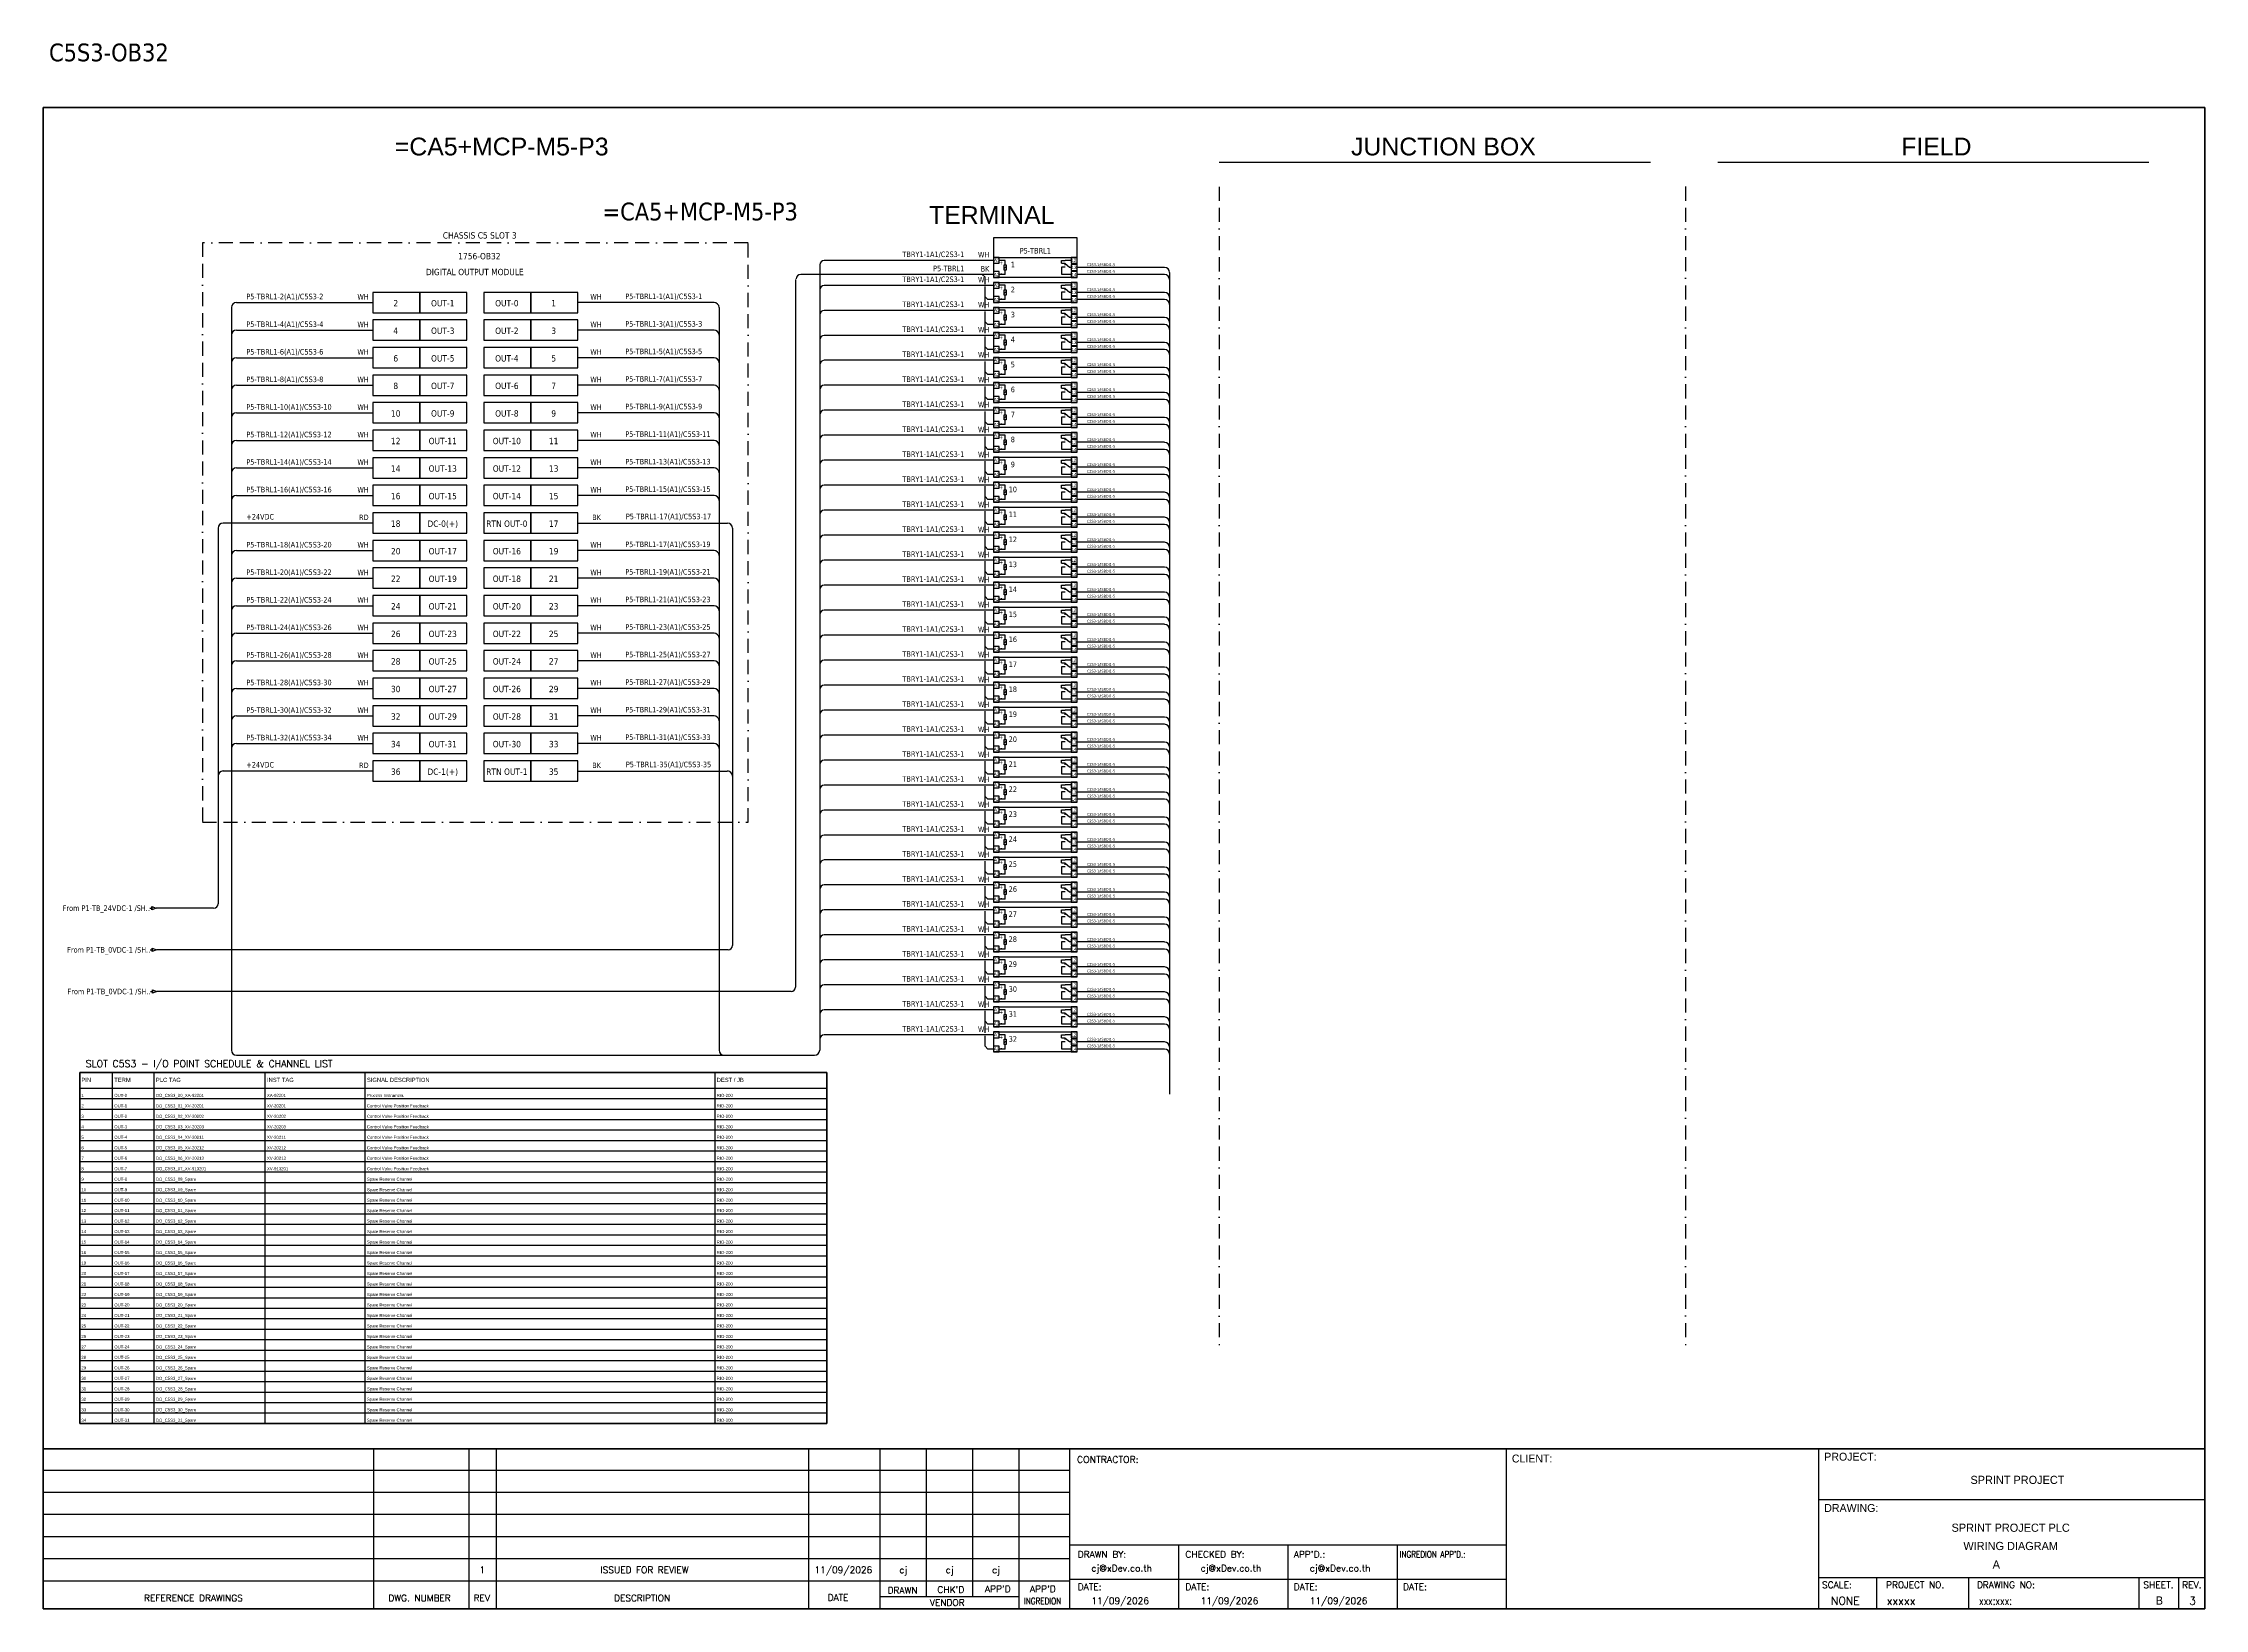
# Model space of a CAD drawing. Header units: millimetres. Extents: x 0 to 62600, y 0 to 14837.
# Drawn here: x 12580 to 16473, y 0 to 2820 of the extents above; entities that cross this region are included whole.
import ezdxf
from ezdxf.enums import TextEntityAlignment as Align

# ---------------------------------------------------------------- set-up
doc = ezdxf.new("R2010")
doc.units = ezdxf.units.MM
doc.linetypes.add('BORDERX2', pattern=[88.9, 25.4, -12.7, 25.4, -12.7, 0, -12.7])
for name, color, linetype in [('GT_1', 9, 'Continuous'), ('HELPPOINT', 7, 'Continuous'), ('MEMBER', 7, 'Continuous'), ('VECTORS', 7, 'Continuous'), ('x01001-FrameArea', 2, 'BORDERX2')]:
    doc.layers.add(name, color=color, linetype=linetype)
doc.layers.add('IE-EQUIP', color=253, linetype='Continuous', lineweight=25)
doc.layers.add('IE-WIRE', color=7, linetype='Continuous', lineweight=25)
doc.styles.add('HTX11', font='O8111901')
doc.styles.add('ROMANS', font='romans.shx', dxfattribs={"width": 0.85, "height": 25})
doc.styles.get("Standard").update_dxf_attribs({"font": 'arial.ttf'})
doc.styles.add('Tahoma', font='')
doc.styles.get('Tahoma').set_extended_font_data('Tahoma')

# ---------------------------------------------------------------- blocks, each defined once
blk = doc.blocks.new('xRY-SPDT-103')
at = {"color": 1, "ltscale": 25.4}
for p, q in [((0, 0), (0, -10.5)), ((10.4, 0), (0, 0)), ((0, 0), (150.3, 0)), ((0, 0), (0, -36)), ((10.4, -10.5), (10.4, 0)), ((140, 0), (140, -10.5)), ((150.3, 0), (140, 0)), ((150.3, -36), (150.3, 0)), ((150.3, -10.5), (150.3, 0)), ((150.3, -36), (150.3, 0)), ((0, -10.5), (10.4, -10.5)), ((0, -25.5), (0, -36)), ((10.4, -25.5), (0, -25.5)), ((0, -36), (10.4, -36)), ((150.3, -36), (0, -36)), ((20.7, -5.2), (10.4, -5.2)), ((10.4, -36), (10.4, -25.5)), ((20.7, -30.8), (10.4, -30.8)), ((22.8, -16.3), (19.4, -19.7)), ((20.7, -13.3), (20.7, -5.2)), ((20.7, -30.8), (20.7, -22.7)), ((122.2, -10.4), (122.2, -5.2)), ((122.2, -5.2), (128.9, -5.2)), ((122.2, -10.4), (128.9, -10.4)), ((123.2, -30.8), (123.2, -17)), ((123.2, -17), (128.9, -17)), ((140, -30.8), (123.2, -30.8)), ((140, -5.2), (128.9, -5.2)), ((128.9, -13.8), (128.9, -10.4)), ((136.9, -18), (128.9, -11.6)), ((140, -18), (136.9, -18)), ((140, -10.5), (150.3, -10.5)), ((140, -12.8), (140, -23.3)), ((150.3, -12.8), (140, -12.8)), ((140, -23.3), (150.3, -23.3)), ((140, -25.5), (140, -36)), ((150.3, -25.5), (140, -25.5)), ((140, -36), (150.3, -36)), ((150.3, -23.3), (150.3, -12.8)), ((150.3, -36), (150.3, -25.5))]:
    blk.add_line(p, q, dxfattribs=at)
blk.add_lwpolyline([(22.8, -22.7), (19.4, -22.7), (19.4, -13.3), (22.8, -13.3)], close=True, dxfattribs=at)
at = {"color": 1}
for s, p in [('A2', (5.4, -30.9)), ('A1', (5.8, -5)), ('12', (144.4, -5.3)), ('13', (144.8, -17.9)), ('14', (145, -30.8))]:
    blk.add_text(s, height=5.91, dxfattribs=at).set_placement(p, align=Align.MIDDLE_CENTER)
at = {"color": 1, "style": 'Tahoma'}
for s, p in [('+', (13.9, -9.3)), ('+', (13.9, -9.3)), ('-', (13.9, -28.2))]:
    blk.add_text(s, height=6.84, dxfattribs=at).set_placement(p, align=Align.MIDDLE_CENTER)
blk = doc.blocks.new('*U145')
at = {"layer": 'x01001-FrameArea'}
blk.add_blockref('xRY-SPDT-103', (-75.2, 18), dxfattribs=at)
blk = doc.blocks.new('*U133')
at = {"layer": 'x01001-FrameArea', "color": 0, "linetype": 'ByBlock', "lineweight": -2, "transparency": 16777216}
for p in [(0, 0), (0, -45), (0, -90), (0, -135), (0, -180), (0, -225), (0, -270), (0, -315), (0, -360), (0, -405), (0, -450), (0, -495), (0, -540), (0, -585), (0, -630), (0, -675), (0, -720), (0, -765), (0, -810), (0, -855), (0, -900), (0, -945), (0, -990), (0, -1035), (0, -1080), (0, -1125), (0, -1170), (0, -1215), (0, -1260), (0, -1305), (0, -1350), (0, -1395)]:
    blk.add_blockref('*U145', p, dxfattribs=at)
blk = doc.blocks.new('*U146')
at = {"color": 4, "style": 'Tahoma'}
for s, height, p in [('TBRY1-1A1/C2S3-1', 9.949, (36.2, -4.1)), ('WH', 9.95, (81.3, -4.8))]:
    blk.add_text(s, height=height, dxfattribs=at).set_placement(p, align=Align.RIGHT)
blk = doc.blocks.new('*U134')
at = {"layer": 'x01001-FrameArea', "color": 0, "linetype": 'ByBlock', "lineweight": -2, "transparency": 16777216}
for p in [(0, 0), (0, -45), (0, -90), (0, -135), (0, -180), (0, -225), (0, -270), (0, -315), (0, -360), (0, -405), (0, -450), (0, -495), (0, -540), (0, -585), (0, -630), (0, -675), (0, -720), (0, -765), (0, -810), (0, -855), (0, -900), (0, -945), (0, -990), (0, -1035), (0, -1080), (0, -1125), (0, -1170), (0, -1215), (0, -1260), (0, -1305), (0, -1350), (0, -1395)]:
    blk.add_blockref('*U146', p, dxfattribs=at)
blk = doc.blocks.new('*U147')
at = {"layer": 'IE-WIRE', "color": 4, "ltscale": 25.4}
for p, q in [((74.2, 7.2), (-83.4, 7.2)), ((74.2, -5.6), (-83.4, -5.6))]:
    blk.add_line(p, q, dxfattribs=at)
for centre in [(74.2, -2), (74.2, -14.8)]:
    blk.add_arc(centre, 9.17, 0, 90, dxfattribs=at)
at = {"color": 4, "style": 'Tahoma'}
for p in [(-65.4, 9.6), (-65.4, -2.4)]:
    blk.add_text('C2S3-1/ISBDI1-5', height=4.974, dxfattribs=at).set_placement(p)
blk = doc.blocks.new('*U135')
at = {"layer": 'x01001-FrameArea', "color": 0, "linetype": 'ByBlock', "lineweight": -2, "transparency": 16777216}
for p in [(0, 0), (0, -45), (0, -90), (0, -135), (0, -180), (0, -225), (0, -270), (0, -315), (0, -360), (0, -405), (0, -450), (0, -495), (0, -540), (0, -585), (0, -630), (0, -675), (0, -720), (0, -765), (0, -810), (0, -855), (0, -900), (0, -945), (0, -990), (0, -1035), (0, -1080), (0, -1125), (0, -1170), (0, -1215), (0, -1260), (0, -1305), (0, -1350), (0, -1395)]:
    blk.add_blockref('*U147', p, dxfattribs=at)
blk = doc.blocks.new('xTerminal_fr_to')
at = {"layer": 'VECTORS', "color": 1, "true_color": 0xff0000}
for p, q in [((-11.3, 0), (-7.8, 0)), ((-7.8, 2.8), (0, 0)), ((-7.8, -2.8), (-7.8, 2.8)), ((-7.8, 2.8), (0, 0)), ((-7.8, 2.8), (-7.8, -2.8)), ((0, 0), (-7.8, -2.8)), ((0, 0), (-7.8, -2.8))]:
    blk.add_line(p, q, dxfattribs=at)

msp = doc.modelspace()

# ---------------------------------------------------------------- linework, layer by layer
for p, q in [((14698.1, 2605.7), (15474.9, 2605.7)), ((15595.9, 2605.7), (16372.6, 2605.7)), ((14271.2, 2403.2), (14276.2, 2398.2)), ((14276.2, 2385.8), (14276.2, 2398.2)), ((14276.2, 2342.5), (14276.2, 2381.8)), ((14281.2, 2358.2), (14276.2, 2363.2)), ((14276.2, 2297.5), (14276.2, 2336.8)), ((14291.6, 2358.2), (14281.2, 2358.2)), ((14281.2, 2313.2), (14276.2, 2318.2)), ((14291.6, 2313.2), (14281.2, 2313.2)), ((14276.2, 2252.5), (14276.2, 2291.8)), ((14281.2, 2268.2), (14276.2, 2273.2)), ((14291.6, 2268.2), (14281.2, 2268.2)), ((14276.2, 2207.5), (14276.2, 2246.8)), ((14281.2, 2223.2), (14276.2, 2228.2)), ((14291.6, 2223.2), (14281.2, 2223.2)), ((14276.2, 2162.5), (14276.2, 2201.8)), ((14281.2, 2178.2), (14276.2, 2183.2)), ((14276.2, 2117.5), (14276.2, 2156.8)), ((14291.6, 2178.2), (14281.2, 2178.2)), ((14281.2, 2133.2), (14276.2, 2138.2)), ((14276.2, 2072.5), (14276.2, 2111.8)), ((14291.6, 2133.2), (14281.2, 2133.2)), ((14281.2, 2088.2), (14276.2, 2093.2)), ((14276.2, 2027.5), (14276.2, 2066.8)), ((14291.6, 2088.2), (14281.2, 2088.2)), ((14281.2, 2043.2), (14276.2, 2048.2)), ((14291.6, 2043.2), (14281.2, 2043.2)), ((14276.2, 1982.5), (14276.2, 2021.8)), ((14281.2, 1998.2), (14276.2, 2003.2)), ((14291.6, 1998.2), (14281.2, 1998.2)), ((14276.2, 1937.5), (14276.2, 1976.8)), ((14281.2, 1953.2), (14276.2, 1958.2)), ((14291.6, 1953.2), (14281.2, 1953.2)), ((14276.2, 1892.5), (14276.2, 1931.8)), ((14281.2, 1908.2), (14276.2, 1913.2)), ((14291.6, 1908.2), (14281.2, 1908.2)), ((14276.2, 1847.5), (14276.2, 1886.8)), ((14281.2, 1863.2), (14276.2, 1868.2)), ((14276.2, 1802.5), (14276.2, 1841.8)), ((14291.6, 1863.2), (14281.2, 1863.2)), ((14281.2, 1818.2), (14276.2, 1823.2)), ((14276.2, 1757.5), (14276.2, 1796.8)), ((14291.6, 1818.2), (14281.2, 1818.2)), ((14281.2, 1773.2), (14276.2, 1778.2)), ((14291.6, 1773.2), (14281.2, 1773.2)), ((14276.2, 1712.5), (14276.2, 1751.8)), ((14281.2, 1728.2), (14276.2, 1733.2)), ((14291.6, 1728.2), (14281.2, 1728.2)), ((14276.2, 1667.5), (14276.2, 1706.8)), ((14281.2, 1683.2), (14276.2, 1688.2)), ((14291.6, 1683.2), (14281.2, 1683.2)), ((14276.2, 1622.5), (14276.2, 1661.8)), ((14281.2, 1638.2), (14276.2, 1643.2)), ((14291.6, 1638.2), (14281.2, 1638.2)), ((14276.2, 1577.5), (14276.2, 1616.8)), ((14281.2, 1593.2), (14276.2, 1598.2)), ((14276.2, 1532.5), (14276.2, 1571.8)), ((14291.6, 1593.2), (14281.2, 1593.2)), ((14281.2, 1548.2), (14276.2, 1553.2)), ((14276.2, 1487.5), (14276.2, 1526.8)), ((14291.6, 1548.2), (14281.2, 1548.2)), ((14281.2, 1503.2), (14276.2, 1508.2)), ((14276.2, 1442.5), (14276.2, 1481.8)), ((14291.6, 1503.2), (14281.2, 1503.2)), ((14281.2, 1458.2), (14276.2, 1463.2)), ((14291.6, 1458.2), (14281.2, 1458.2)), ((14276.2, 1397.5), (14276.2, 1436.8)), ((14281.2, 1413.2), (14276.2, 1418.2)), ((14291.6, 1413.2), (14281.2, 1413.2)), ((14276.2, 1352.5), (14276.2, 1391.8)), ((14281.2, 1368.2), (14276.2, 1373.2)), ((14291.6, 1368.2), (14281.2, 1368.2)), ((14276.2, 1307.5), (14276.2, 1346.8)), ((14281.2, 1323.2), (14276.2, 1328.2)), ((14276.2, 1262.5), (14276.2, 1301.8)), ((14291.6, 1323.2), (14281.2, 1323.2)), ((14281.2, 1278.2), (14276.2, 1283.2)), ((14276.2, 1217.5), (14276.2, 1256.8)), ((14291.6, 1278.2), (14281.2, 1278.2)), ((14281.2, 1233.2), (14276.2, 1238.2)), ((14276.2, 1172.5), (14276.2, 1211.8)), ((14291.6, 1233.2), (14281.2, 1233.2)), ((14281.2, 1188.2), (14276.2, 1193.2)), ((14291.6, 1188.2), (14281.2, 1188.2)), ((14276.2, 1127.5), (14276.2, 1166.8)), ((14281.2, 1143.2), (14276.2, 1148.2)), ((14291.6, 1143.2), (14281.2, 1143.2)), ((14276.2, 1082.5), (14276.2, 1121.8)), ((14281.2, 1098.2), (14276.2, 1103.2)), ((14291.6, 1098.2), (14281.2, 1098.2)), ((14276.2, 1037.5), (14276.2, 1076.8)), ((14281.2, 1053.2), (14276.2, 1058.2)), ((14291.6, 1053.2), (14281.2, 1053.2)), ((14276.2, 1013.2), (14276.2, 1031.8)), ((14281.2, 1008.2), (14276.2, 1013.2)), ((14291.6, 1008.2), (14281.2, 1008.2))]:
    msp.add_line(p, q)
at = {"color": 1, "ltscale": 25.4}
for p, q in [((13173.3, 1955.7), (12903.9, 1955.7)), ((12894.8, 1946.5), (12894.8, 1270))]:
    msp.add_line(p, q, dxfattribs=at)
at = {"color": 7}
for p, q in [((12645.6, 937.9), (13991.4, 937.9)), ((12704.9, 333.8), (12704.9, 965.9)), ((12779.9, 333.8), (12779.9, 965.9)), ((12979.9, 333.8), (12979.9, 965.9)), ((13159.9, 333.8), (13159.9, 965.9)), ((13789.9, 333.8), (13789.9, 965.9))]:
    msp.add_line(p, q, dxfattribs=at)
at = {"color": 8}
for p, q in [((12645.6, 919), (13991.4, 919)), ((12645.6, 900.1), (13991.4, 900.1)), ((12645.6, 881.3), (13991.4, 881.3)), ((12645.6, 862.4), (13991.4, 862.4)), ((12645.6, 843.5), (13991.4, 843.5)), ((12645.6, 824.6), (13991.4, 824.6)), ((12645.6, 805.8), (13991.4, 805.8)), ((12645.6, 786.9), (13991.4, 786.9)), ((12645.6, 768), (13991.4, 768)), ((12645.6, 749.1), (13991.4, 749.1)), ((12645.6, 730.2), (13991.4, 730.2)), ((12645.6, 711.4), (13991.4, 711.4)), ((12645.6, 692.5), (13991.4, 692.5)), ((12645.6, 673.6), (13991.4, 673.6)), ((12645.6, 654.7), (13991.4, 654.7)), ((12645.6, 635.9), (13991.4, 635.9)), ((12645.6, 617), (13991.4, 617)), ((12645.6, 598.1), (13991.4, 598.1)), ((12645.6, 579.2), (13991.4, 579.2)), ((12645.6, 560.3), (13991.4, 560.3)), ((12645.6, 541.5), (13991.4, 541.5)), ((12645.6, 522.6), (13991.4, 522.6)), ((12645.6, 503.7), (13991.4, 503.7)), ((12645.6, 484.8), (13991.4, 484.8)), ((12645.6, 465.9), (13991.4, 465.9)), ((12645.6, 447.1), (13991.4, 447.1)), ((12645.6, 428.2), (13991.4, 428.2)), ((12645.6, 409.3), (13991.4, 409.3)), ((12645.6, 390.4), (13991.4, 390.4)), ((12645.6, 371.6), (13991.4, 371.6)), ((12645.6, 352.7), (13991.4, 352.7))]:
    msp.add_line(p, q, dxfattribs=at)
at = {"color": 4}
for p, q in [((15882.2, 56.1), (15882.2, 0)), ((16047.5, 56.1), (16047.5, 0))]:
    msp.add_line(p, q, dxfattribs=at)
at = {"color": 4, "ltscale": 0.5}
for p, q in [((16354.6, 56.1), (16354.6, 0)), ((16354.6, 56.1), (16354.6, 0)), ((16425.8, 56.1), (16425.8, 0)), ((16425.8, 56.1), (16425.8, 0))]:
    msp.add_line(p, q, dxfattribs=at)
at = {"color": 4, "ltscale": 25.4}
msp.add_lwpolyline([(14291.6, 2434), (14441.9, 2434), (14441.9, 2469.2), (14291.6, 2469.2)], close=True, dxfattribs=at)
msp.add_lwpolyline([(12645.6, 965.9), (13991.4, 965.9), (13991.4, 333.8), (12645.6, 333.8)], close=True)
at = {"color": 7}
msp.add_lwpolyline([(12645.6, 333.8), (13991.4, 333.8), (13991.4, 965.9), (12645.6, 965.9), (12645.6, 333.8)], dxfattribs=at)
at = {"color": 1, "ltscale": 25.4}
msp.add_arc((12903.9, 1946.5), 9.14, 90, 180, dxfattribs=at)
at = {"layer": 'GT_1', "color": 4}
for p, q in [((13175.3, 0), (13175.3, 288.2)), ((13347.2, 0), (13347.2, 288.2)), ((13396.3, 0), (13396.3, 288.2)), ((13959, 0), (13959, 288.2)), ((14087.3, 0), (14087.3, 288.2)), ((14170.9, 21.8), (14170.9, 288.2)), ((14254.4, 21.8), (14254.4, 288.2)), ((14337.7, 0), (14337.7, 288.2)), ((14428.7, 0), (14428.7, 288.2)), ((15215.7, 0), (15215.7, 288.2)), ((15778, 0), (15778, 288.2)), ((15778, 0), (15778, 288.2)), ((15778, 0), (15778, 288.2)), ((14428.7, 249.3), (12579.9, 249.3)), ((14428.7, 209.5), (12579.9, 209.5)), ((14428.7, 169.6), (12579.9, 169.6)), ((14428.7, 129.7), (12579.9, 129.7)), ((14428.7, 89.7), (12579.9, 89.7)), ((15215.7, 114.3), (14428.7, 114.3)), ((14625.5, 0), (14625.5, 114.3)), ((14822.2, 0), (14822.2, 114.3)), ((15019, 0), (15019, 114.3)), ((14428.6, 49.8), (12579.9, 49.8)), ((15215.7, 52.9), (14428.7, 52.9)), ((15778, 56.1), (16473.2, 56.1)), ((14337.7, 21.8), (14087.3, 21.8))]:
    msp.add_line(p, q, dxfattribs=at)
at = {"layer": 'HELPPOINT', "color": 4, "lineweight": 35}
for p, q in [((12579.9, 0), (12579.9, 2704.2)), ((12579.9, 2704.2), (16473.2, 2704.2)), ((12579.9, 0), (12579.9, 2704.2)), ((12579.9, 2704.2), (16473.2, 2704.2)), ((16473.2, 2704.2), (16473.2, 0)), ((16473.2, 2704.2), (16473.2, 0)), ((16473.2, 0), (12579.9, 0)), ((16473.2, 0), (12579.9, 0))]:
    msp.add_line(p, q, dxfattribs=at)
at = {"layer": 'HELPPOINT', "color": 4}
for p, q in [((15778, 196.6), (16473.2, 196.6)), ((15778, 196.6), (16473.2, 196.6)), ((15778, 56.1), (16473.2, 56.1))]:
    msp.add_line(p, q, dxfattribs=at)
at = {"layer": 'IE-EQUIP', "linetype": 'Continuous', "ltscale": 25.4}
for points in [[(13173.3, 2334.4), (13258, 2334.4), (13258, 2371.1), (13173.3, 2371.1)], [(13258, 2334.4), (13342.6, 2334.4), (13342.6, 2371.1), (13258, 2371.1)], [(13373.5, 2334.4), (13458.1, 2334.4), (13458.1, 2371.1), (13373.5, 2371.1)], [(13458.1, 2334.4), (13542.8, 2334.4), (13542.8, 2371.1), (13458.1, 2371.1)], [(13173.3, 2284.8), (13258, 2284.8), (13258, 2321.5), (13173.3, 2321.5)], [(13258, 2284.8), (13342.6, 2284.8), (13342.6, 2321.5), (13258, 2321.5)], [(13373.5, 2284.8), (13458.1, 2284.8), (13458.1, 2321.5), (13373.5, 2321.5)], [(13458.1, 2284.8), (13542.8, 2284.8), (13542.8, 2321.5), (13458.1, 2321.5)], [(13173.3, 2235.1), (13258, 2235.1), (13258, 2271.8), (13173.3, 2271.8)], [(13258, 2235.1), (13342.6, 2235.1), (13342.6, 2271.8), (13258, 2271.8)], [(13373.5, 2235.1), (13458.1, 2235.1), (13458.1, 2271.8), (13373.5, 2271.8)], [(13458.1, 2235.1), (13542.8, 2235.1), (13542.8, 2271.8), (13458.1, 2271.8)], [(13173.3, 2185.5), (13258, 2185.5), (13258, 2222.2), (13173.3, 2222.2)], [(13258, 2185.5), (13342.6, 2185.5), (13342.6, 2222.2), (13258, 2222.2)], [(13373.5, 2185.5), (13458.1, 2185.5), (13458.1, 2222.2), (13373.5, 2222.2)], [(13458.1, 2185.5), (13542.8, 2185.5), (13542.8, 2222.2), (13458.1, 2222.2)], [(13173.3, 2135.9), (13258, 2135.9), (13258, 2172.6), (13173.3, 2172.6)], [(13258, 2135.9), (13342.6, 2135.9), (13342.6, 2172.6), (13258, 2172.6)], [(13373.5, 2135.9), (13458.1, 2135.9), (13458.1, 2172.6), (13373.5, 2172.6)], [(13458.1, 2135.9), (13542.8, 2135.9), (13542.8, 2172.6), (13458.1, 2172.6)], [(13173.3, 2086.2), (13258, 2086.2), (13258, 2122.9), (13173.3, 2122.9)], [(13258, 2086.2), (13342.6, 2086.2), (13342.6, 2122.9), (13258, 2122.9)], [(13373.5, 2086.2), (13458.1, 2086.2), (13458.1, 2122.9), (13373.5, 2122.9)], [(13458.1, 2086.2), (13542.8, 2086.2), (13542.8, 2122.9), (13458.1, 2122.9)], [(13173.3, 2036.6), (13258, 2036.6), (13258, 2073.3), (13173.3, 2073.3)], [(13258, 2036.6), (13342.6, 2036.6), (13342.6, 2073.3), (13258, 2073.3)], [(13373.5, 2036.6), (13458.1, 2036.6), (13458.1, 2073.3), (13373.5, 2073.3)], [(13458.1, 2036.6), (13542.8, 2036.6), (13542.8, 2073.3), (13458.1, 2073.3)], [(13173.3, 1987), (13258, 1987), (13258, 2023.7), (13173.3, 2023.7)], [(13258, 1987), (13342.6, 1987), (13342.6, 2023.7), (13258, 2023.7)], [(13373.5, 1987), (13458.1, 1987), (13458.1, 2023.7), (13373.5, 2023.7)], [(13458.1, 1987), (13542.8, 1987), (13542.8, 2023.7), (13458.1, 2023.7)], [(13173.3, 1937.3), (13258, 1937.3), (13258, 1974), (13173.3, 1974)], [(13258, 1937.3), (13342.6, 1937.3), (13342.6, 1974), (13258, 1974)], [(13373.5, 1937.3), (13458.1, 1937.3), (13458.1, 1974), (13373.5, 1974)], [(13458.1, 1937.3), (13542.8, 1937.3), (13542.8, 1974), (13458.1, 1974)], [(13173.3, 1887.7), (13258, 1887.7), (13258, 1924.4), (13173.3, 1924.4)], [(13258, 1887.7), (13342.6, 1887.7), (13342.6, 1924.4), (13258, 1924.4)], [(13373.5, 1887.7), (13458.1, 1887.7), (13458.1, 1924.4), (13373.5, 1924.4)], [(13458.1, 1887.7), (13542.8, 1887.7), (13542.8, 1924.4), (13458.1, 1924.4)], [(13173.3, 1838.1), (13258, 1838.1), (13258, 1874.8), (13173.3, 1874.8)], [(13258, 1838.1), (13342.6, 1838.1), (13342.6, 1874.8), (13258, 1874.8)], [(13373.5, 1838.1), (13458.1, 1838.1), (13458.1, 1874.8), (13373.5, 1874.8)], [(13458.1, 1838.1), (13542.8, 1838.1), (13542.8, 1874.8), (13458.1, 1874.8)], [(13173.3, 1788.4), (13258, 1788.4), (13258, 1825.1), (13173.3, 1825.1)], [(13258, 1788.4), (13342.6, 1788.4), (13342.6, 1825.1), (13258, 1825.1)], [(13373.5, 1788.4), (13458.1, 1788.4), (13458.1, 1825.1), (13373.5, 1825.1)], [(13458.1, 1788.4), (13542.8, 1788.4), (13542.8, 1825.1), (13458.1, 1825.1)], [(13173.3, 1738.8), (13258, 1738.8), (13258, 1775.5), (13173.3, 1775.5)], [(13258, 1738.8), (13342.6, 1738.8), (13342.6, 1775.5), (13258, 1775.5)], [(13373.5, 1738.8), (13458.1, 1738.8), (13458.1, 1775.5), (13373.5, 1775.5)], [(13458.1, 1738.8), (13542.8, 1738.8), (13542.8, 1775.5), (13458.1, 1775.5)], [(13173.3, 1689.2), (13258, 1689.2), (13258, 1725.9), (13173.3, 1725.9)], [(13258, 1689.2), (13342.6, 1689.2), (13342.6, 1725.9), (13258, 1725.9)], [(13373.5, 1689.2), (13458.1, 1689.2), (13458.1, 1725.9), (13373.5, 1725.9)], [(13458.1, 1689.2), (13542.8, 1689.2), (13542.8, 1725.9), (13458.1, 1725.9)], [(13173.3, 1639.5), (13258, 1639.5), (13258, 1676.2), (13173.3, 1676.2)], [(13258, 1639.5), (13342.6, 1639.5), (13342.6, 1676.2), (13258, 1676.2)], [(13373.5, 1639.5), (13458.1, 1639.5), (13458.1, 1676.2), (13373.5, 1676.2)], [(13458.1, 1639.5), (13542.8, 1639.5), (13542.8, 1676.2), (13458.1, 1676.2)], [(13173.3, 1589.9), (13258, 1589.9), (13258, 1626.6), (13173.3, 1626.6)], [(13258, 1589.9), (13342.6, 1589.9), (13342.6, 1626.6), (13258, 1626.6)], [(13373.5, 1589.9), (13458.1, 1589.9), (13458.1, 1626.6), (13373.5, 1626.6)], [(13458.1, 1589.9), (13542.8, 1589.9), (13542.8, 1626.6), (13458.1, 1626.6)], [(13173.3, 1540.3), (13258, 1540.3), (13258, 1577), (13173.3, 1577)], [(13258, 1540.3), (13342.6, 1540.3), (13342.6, 1577), (13258, 1577)], [(13373.5, 1540.3), (13458.1, 1540.3), (13458.1, 1577), (13373.5, 1577)], [(13458.1, 1540.3), (13542.8, 1540.3), (13542.8, 1577), (13458.1, 1577)], [(13173.3, 1490.6), (13258, 1490.6), (13258, 1527.3), (13173.3, 1527.3)], [(13258, 1490.6), (13342.6, 1490.6), (13342.6, 1527.3), (13258, 1527.3)], [(13373.5, 1490.6), (13458.1, 1490.6), (13458.1, 1527.3), (13373.5, 1527.3)], [(13458.1, 1490.6), (13542.8, 1490.6), (13542.8, 1527.3), (13458.1, 1527.3)]]:
    msp.add_lwpolyline(points, close=True, dxfattribs=at)
at = {"layer": 'IE-WIRE', "color": 4, "ltscale": 25.4}
for p, q in [((13978.5, 2420.7), (13978.5, 1006.3)), ((14291.6, 2428.7), (13986.5, 2428.7)), ((14291.6, 2383.7), (13986.5, 2383.7)), ((14608.7, 2406.8), (14608.7, 927.2)), ((12918.9, 2343.6), (12918.9, 1006.3)), ((12928.1, 2352.7), (13173.3, 2352.7)), ((13788.1, 2352.7), (13542.8, 2352.7)), ((13797.2, 2343.6), (13797.2, 1006.3)), ((14291.6, 2338.7), (13986.5, 2338.7)), ((12928.1, 2303.1), (13173.3, 2303.1)), ((13788.1, 2303.1), (13542.8, 2303.1)), ((14291.6, 2293.7), (13986.5, 2293.7)), ((12928.1, 2253.5), (13173.3, 2253.5)), ((13788.1, 2253.5), (13542.8, 2253.5)), ((14291.6, 2248.7), (13986.5, 2248.7)), ((12928.1, 2203.8), (13173.3, 2203.8)), ((13788.1, 2203.8), (13542.8, 2203.8)), ((14291.6, 2203.7), (13986.5, 2203.7)), ((12928.1, 2154.2), (13173.3, 2154.2)), ((13788.1, 2154.2), (13542.8, 2154.2)), ((14291.6, 2158.7), (13986.5, 2158.7)), ((12928.1, 2104.6), (13173.3, 2104.6)), ((13788.1, 2104.6), (13542.8, 2104.6)), ((14291.6, 2113.7), (13986.5, 2113.7)), ((14291.6, 2068.7), (13986.5, 2068.7)), ((12928.1, 2055), (13173.3, 2055)), ((13788.1, 2055), (13542.8, 2055)), ((12928.1, 2005.3), (13173.3, 2005.3)), ((13788.1, 2005.3), (13542.8, 2005.3)), ((14291.6, 2023.7), (13986.5, 2023.7)), ((14291.6, 1978.7), (13986.5, 1978.7)), ((14291.6, 1933.7), (13986.5, 1933.7)), ((12928.1, 1906.1), (13173.3, 1906.1)), ((13788.1, 1906.1), (13542.8, 1906.1)), ((14291.6, 1888.7), (13986.5, 1888.7)), ((12928.1, 1856.4), (13173.3, 1856.4)), ((13788.1, 1856.4), (13542.8, 1856.4)), ((14291.6, 1843.7), (13986.5, 1843.7)), ((12928.1, 1806.8), (13173.3, 1806.8)), ((13788.1, 1806.8), (13542.8, 1806.8)), ((14291.6, 1798.7), (13986.5, 1798.7)), ((12928.1, 1757.2), (13173.3, 1757.2)), ((13788.1, 1757.2), (13542.8, 1757.2)), ((14291.6, 1753.7), (13986.5, 1753.7)), ((12928.1, 1707.5), (13173.3, 1707.5)), ((13788.1, 1707.5), (13542.8, 1707.5)), ((14291.6, 1708.7), (13986.5, 1708.7)), ((12928.1, 1657.9), (13173.3, 1657.9)), ((13788.1, 1657.9), (13542.8, 1657.9)), ((14291.6, 1663.7), (13986.5, 1663.7)), ((12928.1, 1608.3), (13173.3, 1608.3)), ((13788.1, 1608.3), (13542.8, 1608.3)), ((14291.6, 1618.7), (13986.5, 1618.7)), ((12928.1, 1558.6), (13173.3, 1558.6)), ((13788.1, 1558.6), (13542.8, 1558.6)), ((14291.6, 1573.7), (13986.5, 1573.7)), ((14291.6, 1528.7), (13986.5, 1528.7)), ((14291.6, 1483.7), (13986.5, 1483.7)), ((14291.6, 1438.7), (13986.5, 1438.7)), ((14291.6, 1393.7), (13986.5, 1393.7)), ((14291.6, 1348.7), (13986.5, 1348.7)), ((14291.6, 1303.7), (13986.5, 1303.7)), ((14291.6, 1258.7), (13986.5, 1258.7)), ((14291.6, 1213.7), (13986.5, 1213.7)), ((14291.6, 1168.7), (13986.5, 1168.7)), ((14291.6, 1123.7), (13986.5, 1123.7)), ((14291.6, 1078.7), (13986.5, 1078.7)), ((14291.6, 1033.7), (13986.5, 1033.7))]:
    msp.add_line(p, q, dxfattribs=at)
at = {"layer": 'IE-WIRE', "color": 7, "ltscale": 25.4}
for p, q in [((13935, 2394.1), (13935, 1119.9)), ((13542.8, 1955.7), (13812.2, 1955.7)), ((13821.3, 1946.5), (13821.3, 1194.9)), ((13542.8, 1509), (13812.2, 1509)), ((13813.3, 1186.9), (12784, 1186.9)), ((13927, 1111.9), (12784.7, 1111.9))]:
    msp.add_line(p, q, dxfattribs=at)
at = {"layer": 'IE-WIRE', "ltscale": 25.4}
msp.add_line((14291.6, 2403.2), (13944.2, 2403.2), dxfattribs=at)
at = {"layer": 'IE-WIRE', "color": 1, "ltscale": 25.4}
for p, q in [((13173.3, 1509), (12903.9, 1509)), ((12886.8, 1262), (12783.3, 1262))]:
    msp.add_line(p, q, dxfattribs=at)
at = {"layer": 'IE-WIRE', "color": 4}
msp.add_line((12928, 997.2), (13969.3, 997.2), dxfattribs=at)
at = {"layer": 'IE-WIRE', "color": 4, "ltscale": 25.4}
for centre, radius, start, end in [((13986.5, 2420.7), 8, 90, 180), ((13986.5, 2375.7), 8, 90, 180), ((12928.1, 2343.6), 9.17, 90, 180), ((13788.1, 2343.6), 9.17, 0, 90), ((13986.5, 2330.7), 8, 90, 180), ((12928.1, 2293.9), 9.17, 90, 180), ((13788.1, 2293.9), 9.17, 0, 90), ((13986.5, 2285.7), 8, 90, 180), ((12928.1, 2244.3), 9.17, 90, 180), ((13788.1, 2244.3), 9.17, 0, 90), ((13986.5, 2240.7), 8, 90, 180), ((12928.1, 2194.7), 9.17, 90, 180), ((13788.1, 2194.7), 9.17, 0, 90), ((13986.5, 2195.7), 8, 90, 180), ((12928.1, 2145), 9.17, 90, 180), ((13788.1, 2145), 9.17, 0, 90), ((13986.5, 2150.7), 8, 90, 180), ((12928.1, 2095.4), 9.17, 90, 180), ((13788.1, 2095.4), 9.17, 0, 90), ((13986.5, 2105.7), 8, 90, 180), ((13986.5, 2060.7), 8, 90, 180), ((12928.1, 2045.8), 9.17, 90, 180), ((13788.1, 2045.8), 9.17, 0, 90), ((12928.1, 1996.1), 9.17, 90, 180), ((13788.1, 1996.1), 9.17, 0, 90), ((13986.5, 2015.7), 8, 90, 180), ((13986.5, 1970.7), 8, 90, 180), ((13986.5, 1925.7), 8, 90, 180), ((12928.1, 1896.9), 9.17, 90, 180), ((13788.1, 1896.9), 9.17, 0, 90), ((13986.5, 1880.7), 8, 90, 180), ((12928.1, 1847.2), 9.17, 90, 180), ((13788.1, 1847.2), 9.17, 0, 90), ((13986.5, 1835.7), 8, 90, 180), ((12928.1, 1797.6), 9.17, 90, 180), ((13788.1, 1797.6), 9.17, 0, 90), ((13986.5, 1790.7), 8, 90, 180), ((12928.1, 1748), 9.17, 90, 180), ((13788.1, 1748), 9.17, 0, 90), ((13986.5, 1745.7), 8, 90, 180), ((12928.1, 1698.3), 9.17, 90, 180), ((13788.1, 1698.3), 9.17, 0, 90), ((13986.5, 1700.7), 8, 90, 180), ((12928.1, 1648.7), 9.17, 90, 180), ((13788.1, 1648.7), 9.17, 0, 90), ((13986.5, 1655.7), 8, 90, 180), ((12928.1, 1599.1), 9.17, 90, 180), ((13788.1, 1599.1), 9.17, 0, 90), ((13986.5, 1610.7), 8, 90, 180), ((12928.1, 1549.4), 9.17, 90, 180), ((13788.1, 1549.4), 9.17, 0, 90), ((13986.5, 1565.7), 8, 90, 180), ((13986.5, 1520.7), 8, 90, 180), ((13986.5, 1475.7), 8, 90, 180), ((13986.5, 1430.7), 8, 90, 180), ((13986.5, 1385.7), 8, 90, 180), ((13986.5, 1340.7), 8, 90, 180), ((13986.5, 1295.7), 8, 90, 180), ((13986.5, 1250.7), 8, 90, 180), ((13986.5, 1205.7), 8, 90, 180), ((13986.5, 1160.7), 8, 90, 180), ((13986.5, 1115.7), 8, 90, 180), ((13986.5, 1070.7), 8, 90, 180), ((13986.5, 1025.7), 8, 90, 180)]:
    msp.add_arc(centre, radius, start, end, dxfattribs=at)
at = {"layer": 'IE-WIRE', "ltscale": 25.4}
msp.add_arc((13944.2, 2395.2), 8, 90, 180, dxfattribs=at)
at = {"layer": 'IE-WIRE', "color": 7, "ltscale": 25.4}
for centre, radius, start, end in [((13812.2, 1946.5), 9.14, 0, 90), ((13812.2, 1499.9), 9.14, 0, 90), ((13813.3, 1194.9), 8, 270, 0), ((13927, 1119.9), 8, 270, 0)]:
    msp.add_arc(centre, radius, start, end, dxfattribs=at)
at = {"layer": 'IE-WIRE', "color": 1, "ltscale": 25.4}
for centre, radius, start, end in [((12903.9, 1499.9), 9.14, 90, 180), ((12886.8, 1270), 8, 270, 0)]:
    msp.add_arc(centre, radius, start, end, dxfattribs=at)
at = {"layer": 'IE-WIRE', "color": 4}
for centre, start, end in [((12928, 1006.3), 180, 270), ((13806.4, 1006.3), 180, 270), ((13969.3, 1006.3), 270, 0)]:
    msp.add_arc(centre, 9.14, start, end, dxfattribs=at)
at = {"layer": 'MEMBER', "color": 4, "lineweight": 35}
msp.add_line((12579.9, 288.2), (16473.2, 288.2), dxfattribs=at)
msp.add_line((12579.9, 288.2), (16473.2, 288.2), dxfattribs=at)
at = {"layer": 'MEMBER', "color": 4}
for p, q in [((15778, 196.6), (16473.2, 196.6)), ((15778, 196.6), (16473.2, 196.6)), ((15778, 56.1), (16473.2, 56.1)), ((15778, 56.1), (16473.2, 56.1))]:
    msp.add_line(p, q, dxfattribs=at)
at = {"layer": 'x01001-FrameArea'}
for p, q in [((14698.1, 2561.5), (14698.1, 475)), ((15537.9, 2561.6), (15537.9, 475.1))]:
    msp.add_line(p, q, dxfattribs=at)
msp.add_lwpolyline([(12866.6, 1416.6), (13849.5, 1416.6), (13849.5, 2460.5), (12866.6, 2460.5)], close=True, dxfattribs=at)

# ---------------------------------------------------------------- block references
for p in [(12783.3, 1262), (12784, 1186.9), (12784.7, 1111.9)]:
    msp.add_blockref('xTerminal_fr_to', p)
for name, p in [('*U134', (14202.7, 2438.8)), ('*U133', (14366.8, 2416)), ('*U135', (14525.3, 2408.8))]:
    msp.add_blockref(name, p, dxfattribs=at)

# ---------------------------------------------------------------- texts
at = {"color": 2, "style": 'Tahoma'}
msp.add_text('C5S3-OB32', height=32, dxfattribs=at).set_placement((12590.3, 2787.3))
at = {"color": 2}
for s, p in [('=CA5+MCP-M5-P3', (13213.2, 2617.8)), ('JUNCTION BOX', (14935.5, 2617.8)), ('FIELD', (15926.4, 2617.8)), ('TERMINAL', (14175.4, 2494.4))]:
    msp.add_text(s, height=32, dxfattribs=at).set_placement(p)
at = {"color": 2, "style": 'Tahoma'}
for s, height, p in [('=CA5+MCP-M5-P3', 32, (13763.3, 2516.8)), ('CHASSIS C5 SLOT 3', 11.441, (13366.1, 2473.8)), ('1756-OB32', 11.44, (13365.5, 2436.4)), ('DIGITAL OUTPUT MODULE', 11.441, (13357.3, 2407.8)), ('2', 11.4, (13214.8, 2351.6)), ('OUT-1', 11.44, (13299.5, 2351.6)), ('OUT-0', 11.44, (13415, 2351.6)), ('1', 11.4, (13499.3, 2351.6)), ('4', 11.4, (13214.8, 2302)), ('OUT-3', 11.44, (13299.5, 2302)), ('OUT-2', 11.44, (13415, 2302)), ('3', 11.4, (13499.3, 2302)), ('6', 11.4, (13214.8, 2252.3)), ('OUT-5', 11.44, (13299.5, 2252.3)), ('OUT-4', 11.44, (13415, 2252.3)), ('5', 11.4, (13499.3, 2252.3)), ('8', 11.4, (13214.8, 2202.7)), ('OUT-7', 11.44, (13299.5, 2202.7)), ('OUT-6', 11.44, (13415, 2202.7)), ('7', 11.4, (13499.3, 2202.7)), ('10', 11.44, (13214.8, 2153.1)), ('OUT-9', 11.44, (13299.5, 2153.1)), ('OUT-8', 11.44, (13415, 2153.1)), ('9', 11.4, (13499.3, 2153.1)), ('12', 11.44, (13214.8, 2103.4)), ('OUT-11', 11.44, (13299.5, 2103.4)), ('OUT-10', 11.44, (13415, 2103.4)), ('11', 11.44, (13499.3, 2103.4)), ('14', 11.44, (13214.8, 2053.8)), ('OUT-13', 11.44, (13299.5, 2053.8)), ('OUT-12', 11.44, (13415, 2053.8)), ('13', 11.44, (13499.3, 2053.8)), ('16', 11.44, (13214.8, 2004.2)), ('OUT-15', 11.44, (13299.5, 2004.2)), ('OUT-14', 11.44, (13415, 2004.2)), ('15', 11.44, (13499.3, 2004.2)), ('18', 11.44, (13214.8, 1954.5)), ('DC-0(+)', 11.44, (13299.5, 1954.5)), ('RTN OUT-0', 11.44, (13415, 1954.5)), ('17', 11.44, (13499.3, 1954.5)), ('20', 11.44, (13214.8, 1904.9)), ('OUT-17', 11.44, (13299.5, 1904.9)), ('OUT-16', 11.44, (13415, 1904.9)), ('19', 11.44, (13499.3, 1904.9)), ('22', 11.44, (13214.8, 1855.3)), ('OUT-19', 11.44, (13299.5, 1855.3)), ('OUT-18', 11.44, (13415, 1855.3)), ('21', 11.44, (13499.3, 1855.3)), ('24', 11.44, (13214.8, 1805.6)), ('OUT-21', 11.44, (13299.5, 1805.6)), ('OUT-20', 11.44, (13415, 1805.6)), ('23', 11.44, (13499.3, 1805.6)), ('26', 11.44, (13214.8, 1756)), ('OUT-23', 11.44, (13299.5, 1756)), ('OUT-22', 11.44, (13415, 1756)), ('25', 11.44, (13499.3, 1756)), ('28', 11.44, (13214.8, 1706.4)), ('OUT-25', 11.44, (13299.5, 1706.4)), ('OUT-24', 11.44, (13415, 1706.4)), ('27', 11.44, (13499.3, 1706.4)), ('30', 11.44, (13214.8, 1656.7)), ('OUT-27', 11.44, (13299.5, 1656.7)), ('OUT-26', 11.44, (13415, 1656.7)), ('29', 11.44, (13499.3, 1656.7)), ('32', 11.44, (13214.8, 1607.1)), ('OUT-29', 11.44, (13299.5, 1607.1)), ('OUT-28', 11.44, (13415, 1607.1)), ('31', 11.44, (13499.3, 1607.1)), ('34', 11.44, (13214.8, 1557.5)), ('OUT-31', 11.44, (13299.5, 1557.5)), ('OUT-30', 11.44, (13415, 1557.5)), ('33', 11.44, (13499.3, 1557.5)), ('36', 11.44, (13214.8, 1507.8)), ('DC-1(+)', 11.44, (13299.5, 1507.8)), ('RTN OUT-1', 11.44, (13415, 1507.8)), ('35', 11.44, (13499.3, 1507.8))]:
    msp.add_text(s, height=height, dxfattribs=at).set_placement(p, align=Align.MIDDLE_CENTER)
at = {"style": 'Tahoma'}
for s, p in [('P5-TBRL1', (14238.9, 2409.2)), ('BK', (14284, 2408.5))]:
    msp.add_text(s, height=9.95, dxfattribs=at).set_placement(p, align=Align.RIGHT)
at = {"color": 4, "style": 'Tahoma'}
for s, p in [('1', (14326.3, 2421.2)), ('P5-TBRL1', (14366.8, 2446.1)), ('2', (14326.3, 2376.2)), ('3', (14326.3, 2331.2)), ('4', (14326.3, 2286.2)), ('5', (14326.3, 2241.2)), ('6', (14326.3, 2196.2)), ('7', (14326.3, 2151.2)), ('8', (14326.3, 2106.2)), ('9', (14326.3, 2061.2)), ('10', (14326.3, 2016.2)), ('11', (14326.3, 1971.2)), ('12', (14326.3, 1926.2)), ('13', (14326.3, 1881.2)), ('14', (14326.3, 1836.2)), ('15', (14326.3, 1791.2)), ('16', (14326.3, 1746.2)), ('17', (14326.3, 1701.2)), ('18', (14326.3, 1656.2)), ('19', (14326.3, 1611.2)), ('20', (14326.3, 1566.2)), ('21', (14326.3, 1521.2)), ('22', (14326.3, 1476.2)), ('23', (14326.3, 1431.2)), ('24', (14326.3, 1386.2)), ('25', (14326.3, 1341.2)), ('26', (14326.3, 1296.2)), ('27', (14326.3, 1251.2)), ('28', (14326.3, 1206.2)), ('29', (14326.3, 1161.2)), ('30', (14326.3, 1116.2)), ('31', (14326.3, 1071.2)), ('32', (14326.3, 1026.2))]:
    msp.add_text(s, height=9.95, dxfattribs=at).set_placement(p, align=Align.MIDDLE_CENTER)
for s, height, p in [('P5-TBRL1-2(A1)/C5S3-2', 9.949, (12945.7, 2358.7)), ('WH', 9.95, (13145.8, 2358)), ('WH', 9.95, (13565.3, 2358)), ('P5-TBRL1-1(A1)/C5S3-1', 9.949, (13628.2, 2359)), ('P5-TBRL1-4(A1)/C5S3-4', 9.949, (12945.7, 2308.7)), ('WH', 9.95, (13145.8, 2308.4)), ('WH', 9.95, (13565.3, 2308.4)), ('P5-TBRL1-3(A1)/C5S3-3', 9.949, (13628.2, 2309.4)), ('P5-TBRL1-6(A1)/C5S3-6', 9.949, (12945.7, 2259.1)), ('WH', 9.95, (13145.8, 2258.7)), ('WH', 9.95, (13565.3, 2258.7)), ('P5-TBRL1-5(A1)/C5S3-5', 9.949, (13628.2, 2259.8)), ('P5-TBRL1-8(A1)/C5S3-8', 9.949, (12945.7, 2209.5)), ('P5-TBRL1-7(A1)/C5S3-7', 9.949, (13628.2, 2210.1)), ('WH', 9.95, (13145.8, 2209.1)), ('WH', 9.95, (13565.3, 2209.1)), ('P5-TBRL1-10(A1)/C5S3-10', 9.949, (12945.7, 2159.8)), ('WH', 9.95, (13145.8, 2159.5)), ('WH', 9.95, (13565.3, 2159.5)), ('P5-TBRL1-9(A1)/C5S3-9', 9.949, (13628.2, 2160.5)), ('P5-TBRL1-12(A1)/C5S3-12', 9.949, (12945.7, 2110.2)), ('WH', 9.95, (13145.8, 2109.8)), ('WH', 9.95, (13565.3, 2109.8)), ('P5-TBRL1-11(A1)/C5S3-11', 9.949, (13628.2, 2110.9)), ('P5-TBRL1-14(A1)/C5S3-14', 9.949, (12945.7, 2060.6)), ('WH', 9.95, (13145.8, 2060.2)), ('WH', 9.95, (13565.3, 2060.2)), ('P5-TBRL1-13(A1)/C5S3-13', 9.949, (13628.2, 2061.2)), ('P5-TBRL1-16(A1)/C5S3-16', 9.949, (12945.7, 2010.9)), ('WH', 9.95, (13145.8, 2010.6)), ('WH', 9.95, (13565.3, 2010.6)), ('P5-TBRL1-15(A1)/C5S3-15', 9.949, (13628.2, 2011.6)), ('P5-TBRL1-18(A1)/C5S3-20', 9.949, (12945.7, 1911.7)), ('WH', 9.95, (13145.8, 1911.3)), ('WH', 9.95, (13565.3, 1911.3)), ('P5-TBRL1-17(A1)/C5S3-19', 9.949, (13628.2, 1912.3)), ('P5-TBRL1-20(A1)/C5S3-22', 9.949, (12945.7, 1862)), ('WH', 9.95, (13145.8, 1861.7)), ('WH', 9.95, (13565.3, 1861.7)), ('P5-TBRL1-19(A1)/C5S3-21', 9.949, (13628.2, 1862.7)), ('P5-TBRL1-22(A1)/C5S3-24', 9.949, (12945.7, 1812.4)), ('WH', 9.95, (13145.8, 1812)), ('WH', 9.95, (13565.3, 1812)), ('P5-TBRL1-21(A1)/C5S3-23', 9.949, (13628.2, 1813.1)), ('P5-TBRL1-24(A1)/C5S3-26', 9.949, (12945.7, 1762.8)), ('WH', 9.95, (13145.8, 1762.4)), ('WH', 9.95, (13565.3, 1762.4)), ('P5-TBRL1-23(A1)/C5S3-25', 9.949, (13628.2, 1763.4)), ('P5-TBRL1-26(A1)/C5S3-28', 9.949, (12945.7, 1713.1)), ('WH', 9.95, (13145.8, 1712.8)), ('WH', 9.95, (13565.3, 1712.8)), ('P5-TBRL1-25(A1)/C5S3-27', 9.949, (13628.2, 1713.8)), ('P5-TBRL1-27(A1)/C5S3-29', 9.949, (13628.2, 1664.2)), ('P5-TBRL1-28(A1)/C5S3-30', 9.949, (12945.7, 1663.5)), ('WH', 9.95, (13145.8, 1663.1)), ('WH', 9.95, (13565.3, 1663.1)), ('P5-TBRL1-30(A1)/C5S3-32', 9.949, (12945.7, 1613.9)), ('WH', 9.95, (13145.8, 1613.5)), ('WH', 9.95, (13565.3, 1613.5)), ('P5-TBRL1-29(A1)/C5S3-31', 9.949, (13628.2, 1614.5)), ('P5-TBRL1-32(A1)/C5S3-34', 9.949, (12945.7, 1564.2)), ('WH', 9.95, (13145.8, 1563.9)), ('WH', 9.95, (13565.3, 1563.9)), ('P5-TBRL1-31(A1)/C5S3-33', 9.949, (13628.2, 1564.9))]:
    msp.add_text(s, height=height, dxfattribs=at).set_placement(p)
at = {"color": 1, "style": 'Tahoma'}
for s, p in [('+24VDC', (12945.7, 1962)), ('RD', (13148.8, 1960.9)), ('+24VDC', (12945.7, 1515.3)), ('RD', (13148.8, 1514.2))]:
    msp.add_text(s, height=9.95, dxfattribs=at).set_placement(p)
at = {"color": 7, "style": 'Tahoma'}
for s, height, p in [('BK', 9.95, (13568.7, 1960.9)), ('P5-TBRL1-17(A1)/C5S3-17', 9.949, (13629.3, 1962.5)), ('BK', 9.95, (13568.7, 1514.2)), ('P5-TBRL1-35(A1)/C5S3-35', 9.949, (13629.3, 1515.8))]:
    msp.add_text(s, height=height, dxfattribs=at).set_placement(p)
at = {"color": 1, "style": 'Tahoma'}
msp.add_text('From P1-TB_24VDC-1 /SH..', height=9.949, dxfattribs=at).set_placement((12772, 1262), align=Align.MIDDLE_RIGHT)
at = {"color": 7, "style": 'Tahoma'}
for p in [(12772.7, 1186.9), (12773.3, 1111.9)]:
    msp.add_text('From P1-TB_0VDC-1 /SH..', height=9.949, dxfattribs=at).set_placement(p, align=Align.MIDDLE_RIGHT)
at = {"color": 3}
for s, p in [('PIN', (12648.6, 948.9)), ('TERM', (12707.9, 948.9)), ('PLC TAG', (12782.9, 948.9)), ('INST TAG', (12982.9, 948.9)), ('SIGNAL DESCRIPTION', (13162.9, 948.9)), ('DEST / JB', (13792.9, 948.9))]:
    msp.add_text(s, height=7.5, dxfattribs=at).set_placement(p)
at = {"color": 7}
for s, p in [('2', (12648.6, 903.1)), ('1', (12648.6, 922)), ('OUT-0', (12707.9, 922)), ('OUT-1', (12707.9, 903.1)), ('DO_C5S3_00_XA-92201', (12782.9, 922)), ('DO_C5S3_01_XV-20201', (12782.9, 903.1)), ('XA-92201', (12982.9, 922)), ('XV-20201', (12982.9, 903.1)), ('Control Valve Position Feedback', (13162.9, 903.1)), ('Process Instrument', (13162.9, 922)), ('RIO-200', (13792.9, 922)), ('RIO-200', (13792.9, 903.1)), ('4', (12648.6, 865.4)), ('3', (12648.6, 884.3)), ('OUT-2', (12707.9, 884.3)), ('OUT-3', (12707.9, 865.4)), ('DO_C5S3_02_XV-20202', (12782.9, 884.3)), ('DO_C5S3_03_XV-20203', (12782.9, 865.4)), ('XV-20202', (12982.9, 884.3)), ('XV-20203', (12982.9, 865.4)), ('Control Valve Position Feedback', (13162.9, 884.3)), ('Control Valve Position Feedback', (13162.9, 865.4)), ('RIO-200', (13792.9, 884.3)), ('RIO-200', (13792.9, 865.4)), ('5', (12648.6, 846.5)), ('6', (12648.6, 827.6)), ('OUT-4', (12707.9, 846.5)), ('OUT-5', (12707.9, 827.6)), ('DO_C5S3_04_XV-20211', (12782.9, 846.5)), ('DO_C5S3_05_XV-20212', (12782.9, 827.6)), ('XV-20211', (12982.9, 846.5)), ('XV-20212', (12982.9, 827.6)), ('Control Valve Position Feedback', (13162.9, 846.5)), ('Control Valve Position Feedback', (13162.9, 827.6)), ('RIO-200', (13792.9, 846.5)), ('RIO-200', (13792.9, 827.6)), ('8', (12648.6, 789.9)), ('7', (12648.6, 808.8)), ('OUT-6', (12707.9, 808.8)), ('OUT-7', (12707.9, 789.9)), ('DO_C5S3_06_XV-20213', (12782.9, 808.8)), ('DO_C5S3_07_XV-913201', (12782.9, 789.9)), ('XV-20213', (12982.9, 808.8)), ('XV-913201', (12982.9, 789.9)), ('Control Valve Position Feedback', (13162.9, 808.8)), ('Control Valve Position Feedback', (13162.9, 789.9)), ('RIO-200', (13792.9, 808.8)), ('RIO-200', (13792.9, 789.9)), ('9', (12648.6, 771)), ('10', (12648.6, 752.1)), ('OUT-8', (12707.9, 771)), ('OUT-9', (12707.9, 752.1)), ('DO_C5S3_08_Spare', (12782.9, 771)), ('DO_C5S3_09_Spare', (12782.9, 752.1)), ('Spare Reserve Channel', (13162.9, 771)), ('Spare Reserve Channel', (13162.9, 752.1)), ('RIO-200', (13792.9, 771)), ('RIO-200', (13792.9, 752.1)), ('11', (12648.6, 733.2)), ('12', (12648.6, 714.4)), ('13', (12648.6, 695.5)), ('OUT-10', (12707.9, 733.2)), ('OUT-11', (12707.9, 714.4)), ('OUT-12', (12707.9, 695.5)), ('DO_C5S3_10_Spare', (12782.9, 733.2)), ('DO_C5S3_11_Spare', (12782.9, 714.4)), ('DO_C5S3_12_Spare', (12782.9, 695.5)), ('Spare Reserve Channel', (13162.9, 733.2)), ('Spare Reserve Channel', (13162.9, 714.4)), ('Spare Reserve Channel', (13162.9, 695.5)), ('RIO-200', (13792.9, 733.2)), ('RIO-200', (13792.9, 714.4)), ('RIO-200', (13792.9, 695.5)), ('14', (12648.6, 676.6)), ('15', (12648.6, 657.7)), ('OUT-13', (12707.9, 676.6)), ('OUT-14', (12707.9, 657.7)), ('DO_C5S3_13_Spare', (12782.9, 676.6)), ('DO_C5S3_14_Spare', (12782.9, 657.7)), ('Spare Reserve Channel', (13162.9, 676.6)), ('Spare Reserve Channel', (13162.9, 657.7)), ('RIO-200', (13792.9, 676.6)), ('RIO-200', (13792.9, 657.7)), ('16', (12648.6, 638.9)), ('19', (12648.6, 620)), ('OUT-15', (12707.9, 638.9)), ('OUT-16', (12707.9, 620)), ('DO_C5S3_15_Spare', (12782.9, 638.9)), ('DO_C5S3_16_Spare', (12782.9, 620)), ('Spare Reserve Channel', (13162.9, 638.9)), ('Spare Reserve Channel', (13162.9, 620)), ('RIO-200', (13792.9, 638.9)), ('RIO-200', (13792.9, 620)), ('20', (12648.6, 601.1)), ('21', (12648.6, 582.2)), ('OUT-17', (12707.9, 601.1)), ('OUT-18', (12707.9, 582.2)), ('DO_C5S3_17_Spare', (12782.9, 601.1)), ('DO_C5S3_18_Spare', (12782.9, 582.2)), ('Spare Reserve Channel', (13162.9, 601.1)), ('Spare Reserve Channel', (13162.9, 582.2)), ('RIO-200', (13792.9, 601.1)), ('RIO-200', (13792.9, 582.2)), ('22', (12648.6, 563.3)), ('23', (12648.6, 544.5)), ('OUT-19', (12707.9, 563.3)), ('OUT-20', (12707.9, 544.5)), ('DO_C5S3_19_Spare', (12782.9, 563.3)), ('DO_C5S3_20_Spare', (12782.9, 544.5)), ('Spare Reserve Channel', (13162.9, 563.3)), ('Spare Reserve Channel', (13162.9, 544.5)), ('RIO-200', (13792.9, 563.3)), ('RIO-200', (13792.9, 544.5)), ('24', (12648.6, 525.6)), ('25', (12648.6, 506.7)), ('OUT-21', (12707.9, 525.6)), ('OUT-22', (12707.9, 506.7)), ('DO_C5S3_21_Spare', (12782.9, 525.6)), ('DO_C5S3_22_Spare', (12782.9, 506.7)), ('Spare Reserve Channel', (13162.9, 525.6)), ('Spare Reserve Channel', (13162.9, 506.7)), ('RIO-200', (13792.9, 525.6)), ('RIO-200', (13792.9, 506.7)), ('26', (12648.6, 487.8)), ('27', (12648.6, 468.9)), ('OUT-23', (12707.9, 487.8)), ('OUT-24', (12707.9, 468.9)), ('DO_C5S3_23_Spare', (12782.9, 487.8)), ('DO_C5S3_24_Spare', (12782.9, 468.9)), ('Spare Reserve Channel', (13162.9, 487.8)), ('Spare Reserve Channel', (13162.9, 468.9)), ('RIO-200', (13792.9, 487.8)), ('RIO-200', (13792.9, 468.9)), ('28', (12648.6, 450.1)), ('29', (12648.6, 431.2)), ('OUT-25', (12707.9, 450.1)), ('OUT-26', (12707.9, 431.2)), ('DO_C5S3_25_Spare', (12782.9, 450.1)), ('DO_C5S3_26_Spare', (12782.9, 431.2)), ('Spare Reserve Channel', (13162.9, 450.1)), ('Spare Reserve Channel', (13162.9, 431.2)), ('RIO-200', (13792.9, 450.1)), ('RIO-200', (13792.9, 431.2)), ('30', (12648.6, 412.3)), ('31', (12648.6, 393.4)), ('OUT-27', (12707.9, 412.3)), ('OUT-28', (12707.9, 393.4)), ('DO_C5S3_27_Spare', (12782.9, 412.3)), ('DO_C5S3_28_Spare', (12782.9, 393.4)), ('Spare Reserve Channel', (13162.9, 412.3)), ('Spare Reserve Channel', (13162.9, 393.4)), ('RIO-200', (13792.9, 412.3)), ('RIO-200', (13792.9, 393.4)), ('32', (12648.6, 374.6)), ('33', (12648.6, 355.7)), ('OUT-29', (12707.9, 374.6)), ('OUT-30', (12707.9, 355.7)), ('DO_C5S3_29_Spare', (12782.9, 374.6)), ('DO_C5S3_30_Spare', (12782.9, 355.7)), ('Spare Reserve Channel', (13162.9, 374.6)), ('Spare Reserve Channel', (13162.9, 355.7)), ('RIO-200', (13792.9, 374.6)), ('RIO-200', (13792.9, 355.7)), ('34', (12648.6, 336.8)), ('OUT-31', (12707.9, 336.8)), ('DO_C5S3_31_Spare', (12782.9, 336.8)), ('Spare Reserve Channel', (13162.9, 336.8)), ('RIO-200', (13792.9, 336.8))]:
    msp.add_text(s, height=5.5, dxfattribs=at).set_placement(p)
at = {"color": 4, "ltscale": 100, "style": 'HTX11'}
for s, p in [('SPRINT PROJECT', (16135.8, 232.2)), ('SPRINT PROJECT PLC', (16123.6, 146)), ('WIRING DIAGRAM', (16123.6, 113.1))]:
    msp.add_text(s, height=14.693, dxfattribs=at).set_placement(p, align=Align.MIDDLE_CENTER)
at = {"style": 'HTX11'}
for tag, text, height, p in [('A', 'A', 14.8, (16097.7, 79.8)), ('B', 'CHASSIS C5 SLOT 3', 14.821, (16391.5, 14.9))]:
    msp.add_attdef(tag, text=text, height=height, dxfattribs=at).set_placement(p, align=Align.MIDDLE_CENTER)
at = {"layer": 'GT_1', "color": 4, "style": 'HTX11'}
for s, p in [('CLIENT:', (15225.2, 263.5)), ('PROJECT:', (15787.9, 266.8)), ('DRAWING:', (15787.9, 174.4))]:
    msp.add_text(s, height=14.25, dxfattribs=at).set_placement(p)
at = {"layer": 'MEMBER', "color": 4, "ltscale": 0.8, "style": 'ROMANS'}
for s, height, p in [('SLOT C5S3 - I/O POINT SCHEDULE & CHANNEL LIST', 12.35, (12656.5, 975.6)), ('CONTRACTOR:', 12.35, (14441.8, 262.7)), ('DRAWN BY:', 11.88, (14443.3, 92.1)), ('cj@xDev.co.th', 11.875, (14467.7, 67.2)), ('CHECKED BY:', 11.875, (14637.2, 92.1)), ('cj@xDev.co.th', 11.875, (14664.5, 67.2)), ("APP'D.:", 11.88, (14832.4, 92.1)), ('cj@xDev.co.th', 11.875, (14861.2, 67.2)), ('DRAWN', 11.88, (14100.7, 27.3)), ("CHK'D", 11.88, (14190.5, 28.5)), ("APP'D", 11.88, (14276.1, 29.7)), ("APP'D", 11.88, (14357.3, 29.7)), ('DATE:', 11.88, (14443.3, 33.6)), ('DATE:', 11.88, (14637.2, 33.6)), ('DATE:', 11.88, (14832.4, 33.6)), ('DATE:', 11.88, (15029.2, 33.6)), ('SCALE:', 11.88, (15783.9, 37.1)), ('PROJECT NO.', 11.875, (15899.1, 37.1)), ('DRAWING NO:', 11.875, (16062.8, 37.1)), ('SHEET.', 12, (16362.6, 37.1)), ('REV.', 12, (16432.5, 37.1)), ('REFERENCE DRAWINGS', 11.875, (12761.3, 13.4)), ('DWG. NUMBER', 11.875, (13201.5, 13.4)), ('REV', 11.88, (13355, 13.4)), ('DESCRIPTION', 11.875, (13607.9, 13.4)), ('DATE', 11.88, (13992.7, 14.2)), ('VENDOR', 11.88, (14176.8, 5.1)), ('11/09/2026', 11.88, (14467.7, 8.5)), ('11/09/2026', 11.88, (14664.5, 8.5)), ('11/09/2026', 11.88, (14861.2, 8.5)), ('NONE', 14.23, (15799.9, 7.3)), ('xxxxx', 14.23, (15900.3, 7.3))]:
    msp.add_text(s, height=height, dxfattribs=at).set_placement(p)
for s, height, p in [('11/09/2026', 11.88, (14021.1, 69.9)), ('1', 11.9, (13370.8, 69.9)), ('ISSUED FOR REVIEW', 11.875, (13662.9, 69.9)), ('cj', 11.88, (14129, 69.9)), ('cj', 11.88, (14212.6, 69.9)), ('cj', 11.88, (14296.1, 69.9))]:
    msp.add_text(s, height=height, dxfattribs=at).set_placement(p, align=Align.MIDDLE_CENTER)
at = {"layer": 'MEMBER', "color": 4, "ltscale": 0.8, "style": 'ROMANS', "width": 0.8}
for s, height, p in [("INGREDION APP'D.:", 11.875, (15023.2, 92.1)), ('INGREDION', 11.88, (14346.5, 8)), ('xxx:xxx:', 14.23, (16066.5, 7.3))]:
    msp.add_text(s, height=height, dxfattribs=at).set_placement(p)
at = {"layer": 'MEMBER', "color": 4, "ltscale": 0.8, "style": 'ROMANS'}
msp.add_text('3', height=14.2, dxfattribs=at).set_placement((16451.1, 7.3), align=Align.CENTER)

doc.saveas('drawing.dxf')
